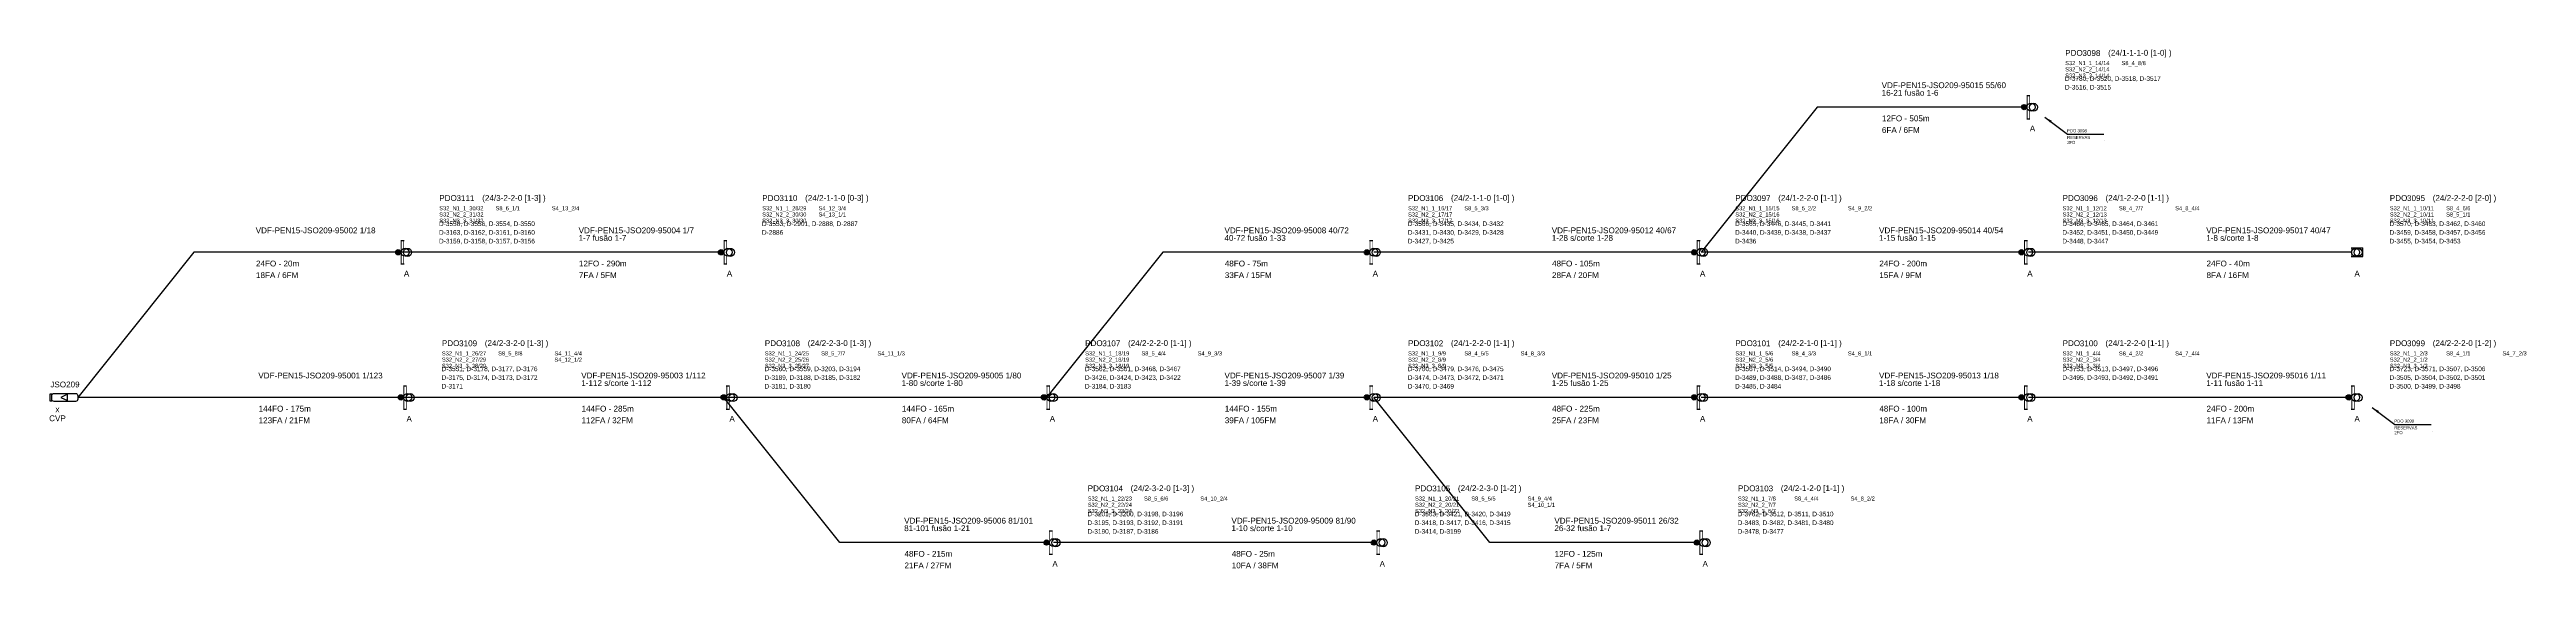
# Model space of a CAD drawing. Header units: millimetres. Extents: x 680 to 1107, y 1482 to 1572.
import ezdxf
from ezdxf.enums import TextEntityAlignment as Align

# ---------------------------------------------------------------- set-up
doc = ezdxf.new("R2010")
doc.units = ezdxf.units.MM
doc.layers.get('0').update_dxf_attribs({"lineweight": 5})
for name, color, linetype in [('Rede Secundária RESERVAS', 1, 'Continuous'), ('SINOP_AÉREO', 1, 'AEREO2'), ('SINOP_JSFO', 1, 'Continuous'), ('SINOP_PDO', 1, 'Continuous')]:
    doc.layers.add(name, color=color, linetype=linetype)
doc.styles.add('ARIAL', font='arial.ttf')
doc.styles.get("Standard").update_dxf_attribs({"font": 'arial.ttf'})
doc.styles.add('VDF', font='arial.ttf', dxfattribs={"height": 0.25})
doc.linetypes.add('AEREO2', pattern='A,1,-1,[6,LinesVod.shx,S=0,R=0,X=0,Y=0],-1,1', length=4)
doc.dimstyles.new('ISO-25', dxfattribs={"dimtxt": 2.5, "dimasz": 2.5, "dimexe": 1.25, "dimexo": 0.625, "dimtad": 1, "dimtxsty": 'Standard', "dimcen": 2.5, "dimadec": 0, "dimazin": 0, "dimtfac": 1, "dimtmove": 0, "dimatfit": 3, "dimfxl": 1, "dimarcsym": 0})

# ---------------------------------------------------------------- blocks, each defined once
blk = doc.blocks.new('*U64')
for points in [[(-4.5, 0.58), (-4.8, 0.58), (-4.8, -0.57), (-4.5, -0.57)], [(-1.8, 0.55), (-2.9, 0), (-1.8, -0.55)]]:
    blk.add_lwpolyline(points, close=True)
blk.add_lwpolyline([(-0.4, -0.7), (-4.1, -0.7, -0.414214), (-4.5, -0.3), (-4.5, 0.3, -0.414214), (-4.1, 0.7), (-0.4, 0.7, -0.414214), (0, 0.3), (0, -0.3, -0.414214)], format="xyb", close=True)
at = {"style": 'VDF'}
for tag, p in [('CABO_001', (-29.8, 2.6)), ('CABO_002', (-29.8, 1.3)), ('CABO_003', (-29.8, 0)), ('CABO_004', (-29.8, -1.3)), ('CABO_005', (-29.8, -2.6)), ('CABO_CAP_COP', (-29.75, -2.44)), ('FA_FM', (-29.75, -4.44))]:
    blk.add_attdef(tag, p, '', height=1, dxfattribs=at)
for tag, p in [('JSO#', (-2.21, 1.73)), ('CVP', (-3.51, -4.1)), ('M', (-3.51, -2.55))]:
    blk.add_attdef(tag, text='', height=1, dxfattribs=at).set_placement(p, align=Align.CENTER)
blk = doc.blocks.new('*U61')
blk.add_hatch(color=256).paths.add_polyline_path([(0, 0, 1), (-0.91, 0, 1)])
for p, q in [((0, 2), (0.56, 2)), ((0, -2), (0.56, -2))]:
    blk.add_line(p, q)
blk.add_circle((-0.45, 0), 0.453)
for centre in [(0.74, 0), (1.16, -0.02)]:
    blk.add_ellipse(centre, major_axis=(0, -0.695), ratio=0.99861)
for points in [[(0, 2), (0.15, 2), (0, -2), (0.15, -2)], [(0.46, -2), (0.56, -2), (0.46, 2), (0.56, 2)]]:
    blk.add_solid(points)
at = {"insert": (6.63, 9.84), "char_height": 1, "attachment_point": 1, "style": 'VDF'}
blk.add_mtext_dynamic_manual_height_columns('PDO', width=5.1324, gutter_width=12.5, heights=[0], dxfattribs=at)
at = {"style": 'VDF'}
for tag, p, height in [('JFO_PDO', (9.6, 8.82), 1), ('(CAP/N1-N2-N3-N4)', (14.03, 8.86), 1), ('CABO_001', (-25, 3.27), 1), ('PP_R', (6.59, 7.32), 0.8), ('SPLITTERS_001', (6.64, 7.23), 0.7), ('SPLITTERS_004', (6.64, 6.16), 0.7), ('SPLITTERS_007', (6.64, 5.09), 0.7), ('FLB', (11.42, 7.32), 0.8), ('SPLITTERS_002', (16.34, 7.23), 0.7), ('SPLITTERS_005', (16.34, 6.16), 0.7), ('SPLITTERS_008', (16.33, 5.1), 0.7), ('SPLITTERS_003', (26.04, 7.23), 0.7), ('SPLITTERS_006', (26.04, 6.15), 0.7), ('SPLITTERS_009', (26.03, 5.1), 0.7), ('CABO_002', (-25, 1.97), 1), ('CABO_003', (-25, 0.67), 1), ('CABO_004', (-25, -0.63), 1), ('CABO_005', (-25, -1.93), 1), ('CABO_CAP_COP', (-24.95, -2.44), 1), ('FA_FM', (-24.95, -4.44), 1)]:
    blk.add_attdef(tag, p, '', height=height, dxfattribs=at)
at = {"color": 5, "style": 'VDF'}
for tag, p in [('EDIFICIOS_001', (6.59, 4.52)), ('EDIFICIOS_002', (6.59, 3.02)), ('EDIFICIOS_003', (6.59, 1.52)), ('EDIFICIOS_004', (6.59, 0.02)), ('EDIFICIOS_005', (6.59, -1.46)), ('EDIFICIOS_006', (6.59, -2.92))]:
    blk.add_attdef(tag, p, '', height=0.8, dxfattribs=at)
at = {"style": 'VDF'}
blk.add_attdef('MODELO', text='', height=1, dxfattribs=at).set_placement((1, -4.18), align=Align.CENTER)
blk = doc.blocks.new('*U57')
blk.add_hatch(color=256).paths.add_polyline_path([(0, 0, 1), (-0.91, 0, 1)])
for p, q in [((0, 2), (0.56, 2)), ((0, -2), (0.56, -2))]:
    blk.add_line(p, q)
blk.add_circle((-0.45, 0), 0.453)
for centre in [(0.74, 0), (1.16, -0.02)]:
    blk.add_ellipse(centre, major_axis=(0, -0.695), ratio=0.99861)
for points in [[(0, 2), (0.15, 2), (0, -2), (0.15, -2)], [(0.46, -2), (0.56, -2), (0.46, 2), (0.56, 2)]]:
    blk.add_solid(points)
at = {"insert": (6.63, 9.84), "char_height": 1, "attachment_point": 1, "style": 'VDF'}
blk.add_mtext_dynamic_manual_height_columns('PDO', width=5.1324, gutter_width=12.5, heights=[0], dxfattribs=at)
at = {"style": 'VDF'}
for tag, p, height in [('JFO_PDO', (9.6, 8.82), 1), ('(CAP/N1-N2-N3-N4)', (14.03, 8.86), 1), ('CABO_001', (-25, 3.27), 1), ('PP_R', (6.59, 7.32), 0.8), ('SPLITTERS_001', (6.64, 7.23), 0.7), ('SPLITTERS_004', (6.64, 6.16), 0.7), ('SPLITTERS_007', (6.64, 5.09), 0.7), ('FLB', (11.42, 7.32), 0.8), ('SPLITTERS_002', (16.34, 7.23), 0.7), ('SPLITTERS_005', (16.34, 6.16), 0.7), ('SPLITTERS_008', (16.33, 5.1), 0.7), ('SPLITTERS_003', (26.04, 7.23), 0.7), ('SPLITTERS_006', (26.04, 6.15), 0.7), ('SPLITTERS_009', (26.03, 5.1), 0.7), ('CABO_002', (-25, 1.97), 1), ('CABO_003', (-25, 0.67), 1), ('CABO_004', (-25, -0.63), 1), ('CABO_005', (-25, -1.93), 1), ('CABO_CAP_COP', (-24.95, -2.44), 1), ('FA_FM', (-24.95, -4.44), 1)]:
    blk.add_attdef(tag, p, '', height=height, dxfattribs=at)
at = {"color": 5, "style": 'VDF'}
for tag, p in [('EDIFICIOS_001', (6.59, 4.52)), ('EDIFICIOS_002', (6.59, 3.02)), ('EDIFICIOS_003', (6.59, 1.52)), ('EDIFICIOS_004', (6.59, 0.02)), ('EDIFICIOS_005', (6.59, -1.46)), ('EDIFICIOS_006', (6.59, -2.92))]:
    blk.add_attdef(tag, p, '', height=0.8, dxfattribs=at)
at = {"style": 'VDF'}
blk.add_attdef('MODELO', text='', height=1, dxfattribs=at).set_placement((1, -4.18), align=Align.CENTER)
blk = doc.blocks.new('*U58')
blk.add_hatch(color=256).paths.add_polyline_path([(0, 0, 1), (-0.91, 0, 1)])
for p, q in [((0, 2), (0.56, 2)), ((0, -2), (0.56, -2))]:
    blk.add_line(p, q)
blk.add_circle((-0.45, 0), 0.453)
for centre in [(0.74, 0), (1.16, -0.02)]:
    blk.add_ellipse(centre, major_axis=(0, -0.695), ratio=0.99861)
for points in [[(0, 2), (0.15, 2), (0, -2), (0.15, -2)], [(0.46, -2), (0.56, -2), (0.46, 2), (0.56, 2)]]:
    blk.add_solid(points)
at = {"insert": (6.63, 9.84), "char_height": 1, "attachment_point": 1, "style": 'VDF'}
blk.add_mtext_dynamic_manual_height_columns('PDO', width=5.1324, gutter_width=12.5, heights=[0], dxfattribs=at)
at = {"style": 'VDF'}
for tag, p, height in [('JFO_PDO', (9.6, 8.82), 1), ('(CAP/N1-N2-N3-N4)', (14.03, 8.86), 1), ('CABO_001', (-25, 3.27), 1), ('PP_R', (6.59, 7.32), 0.8), ('SPLITTERS_001', (6.64, 7.23), 0.7), ('SPLITTERS_004', (6.64, 6.16), 0.7), ('SPLITTERS_007', (6.64, 5.09), 0.7), ('FLB', (11.42, 7.32), 0.8), ('SPLITTERS_002', (16.34, 7.23), 0.7), ('SPLITTERS_005', (16.34, 6.16), 0.7), ('SPLITTERS_008', (16.33, 5.1), 0.7), ('SPLITTERS_003', (26.04, 7.23), 0.7), ('SPLITTERS_006', (26.04, 6.15), 0.7), ('SPLITTERS_009', (26.03, 5.1), 0.7), ('CABO_002', (-25, 1.97), 1), ('CABO_003', (-25, 0.67), 1), ('CABO_004', (-25, -0.63), 1), ('CABO_005', (-25, -1.93), 1), ('CABO_CAP_COP', (-24.95, -2.44), 1), ('FA_FM', (-24.95, -4.44), 1)]:
    blk.add_attdef(tag, p, '', height=height, dxfattribs=at)
at = {"color": 5, "style": 'VDF'}
for tag, p in [('EDIFICIOS_001', (6.59, 4.52)), ('EDIFICIOS_002', (6.59, 3.02)), ('EDIFICIOS_003', (6.59, 1.52)), ('EDIFICIOS_004', (6.59, 0.02)), ('EDIFICIOS_005', (6.59, -1.46)), ('EDIFICIOS_006', (6.59, -2.92))]:
    blk.add_attdef(tag, p, '', height=0.8, dxfattribs=at)
at = {"style": 'VDF'}
blk.add_attdef('MODELO', text='', height=1, dxfattribs=at).set_placement((1, -4.18), align=Align.CENTER)
blk = doc.blocks.new('*U59')
blk.add_hatch(color=256).paths.add_polyline_path([(0, 0, 1), (-0.91, 0, 1)])
for p, q in [((0, 2), (0.56, 2)), ((0, -2), (0.56, -2))]:
    blk.add_line(p, q)
blk.add_circle((-0.45, 0), 0.453)
for centre in [(0.74, 0), (1.16, -0.02)]:
    blk.add_ellipse(centre, major_axis=(0, -0.695), ratio=0.99861)
for points in [[(0, 2), (0.15, 2), (0, -2), (0.15, -2)], [(0.46, -2), (0.56, -2), (0.46, 2), (0.56, 2)]]:
    blk.add_solid(points)
at = {"insert": (6.63, 9.84), "char_height": 1, "attachment_point": 1, "style": 'VDF'}
blk.add_mtext_dynamic_manual_height_columns('PDO', width=5.1324, gutter_width=12.5, heights=[0], dxfattribs=at)
at = {"style": 'VDF'}
for tag, p, height in [('JFO_PDO', (9.6, 8.82), 1), ('(CAP/N1-N2-N3-N4)', (14.03, 8.86), 1), ('CABO_001', (-25, 3.27), 1), ('PP_R', (6.59, 7.32), 0.8), ('SPLITTERS_001', (6.64, 7.23), 0.7), ('SPLITTERS_004', (6.64, 6.16), 0.7), ('SPLITTERS_007', (6.64, 5.09), 0.7), ('FLB', (11.42, 7.32), 0.8), ('SPLITTERS_002', (16.34, 7.23), 0.7), ('SPLITTERS_005', (16.34, 6.16), 0.7), ('SPLITTERS_008', (16.33, 5.1), 0.7), ('SPLITTERS_003', (26.04, 7.23), 0.7), ('SPLITTERS_006', (26.04, 6.15), 0.7), ('SPLITTERS_009', (26.03, 5.1), 0.7), ('CABO_002', (-25, 1.97), 1), ('CABO_003', (-25, 0.67), 1), ('CABO_004', (-25, -0.63), 1), ('CABO_005', (-25, -1.93), 1), ('CABO_CAP_COP', (-24.95, -2.44), 1), ('FA_FM', (-24.95, -4.44), 1)]:
    blk.add_attdef(tag, p, '', height=height, dxfattribs=at)
at = {"color": 5, "style": 'VDF'}
for tag, p in [('EDIFICIOS_001', (6.59, 4.52)), ('EDIFICIOS_002', (6.59, 3.02)), ('EDIFICIOS_003', (6.59, 1.52)), ('EDIFICIOS_004', (6.59, 0.02)), ('EDIFICIOS_005', (6.59, -1.46)), ('EDIFICIOS_006', (6.59, -2.92))]:
    blk.add_attdef(tag, p, '', height=0.8, dxfattribs=at)
at = {"style": 'VDF'}
blk.add_attdef('MODELO', text='', height=1, dxfattribs=at).set_placement((1, -4.18), align=Align.CENTER)
blk = doc.blocks.new('*U60')
blk.add_hatch(color=256).paths.add_polyline_path([(0, 0, 1), (-0.91, 0, 1)])
for p, q in [((0, 2), (0.56, 2)), ((0, -2), (0.56, -2))]:
    blk.add_line(p, q)
blk.add_circle((-0.45, 0), 0.453)
for centre in [(0.74, 0), (1.16, -0.02)]:
    blk.add_ellipse(centre, major_axis=(0, -0.695), ratio=0.99861)
for points in [[(0, 2), (0.15, 2), (0, -2), (0.15, -2)], [(0.46, -2), (0.56, -2), (0.46, 2), (0.56, 2)]]:
    blk.add_solid(points)
at = {"insert": (6.63, 9.84), "char_height": 1, "attachment_point": 1, "style": 'VDF'}
blk.add_mtext_dynamic_manual_height_columns('PDO', width=5.1324, gutter_width=12.5, heights=[0], dxfattribs=at)
at = {"style": 'VDF'}
for tag, p, height in [('JFO_PDO', (9.6, 8.82), 1), ('(CAP/N1-N2-N3-N4)', (14.03, 8.86), 1), ('CABO_001', (-25, 3.27), 1), ('PP_R', (6.59, 7.32), 0.8), ('SPLITTERS_001', (6.64, 7.23), 0.7), ('SPLITTERS_004', (6.64, 6.16), 0.7), ('SPLITTERS_007', (6.64, 5.09), 0.7), ('FLB', (11.42, 7.32), 0.8), ('SPLITTERS_002', (16.34, 7.23), 0.7), ('SPLITTERS_005', (16.34, 6.16), 0.7), ('SPLITTERS_008', (16.33, 5.1), 0.7), ('SPLITTERS_003', (26.04, 7.23), 0.7), ('SPLITTERS_006', (26.04, 6.15), 0.7), ('SPLITTERS_009', (26.03, 5.1), 0.7), ('CABO_002', (-25, 1.97), 1), ('CABO_003', (-25, 0.67), 1), ('CABO_004', (-25, -0.63), 1), ('CABO_005', (-25, -1.93), 1), ('CABO_CAP_COP', (-24.95, -2.44), 1), ('FA_FM', (-24.95, -4.44), 1)]:
    blk.add_attdef(tag, p, '', height=height, dxfattribs=at)
at = {"color": 5, "style": 'VDF'}
for tag, p in [('EDIFICIOS_001', (6.59, 4.52)), ('EDIFICIOS_002', (6.59, 3.02)), ('EDIFICIOS_003', (6.59, 1.52)), ('EDIFICIOS_004', (6.59, 0.02)), ('EDIFICIOS_005', (6.59, -1.46)), ('EDIFICIOS_006', (6.59, -2.92))]:
    blk.add_attdef(tag, p, '', height=0.8, dxfattribs=at)
at = {"style": 'VDF'}
blk.add_attdef('MODELO', text='', height=1, dxfattribs=at).set_placement((1, -4.18), align=Align.CENTER)
blk = doc.blocks.new('*U62')
blk.add_hatch(color=256).paths.add_polyline_path([(0, 0, 1), (-0.91, 0, 1)])
for p, q in [((0, 2), (0.56, 2)), ((0, -2), (0.56, -2))]:
    blk.add_line(p, q)
blk.add_circle((-0.45, 0), 0.453)
for centre in [(0.74, 0), (1.16, -0.02)]:
    blk.add_ellipse(centre, major_axis=(0, -0.695), ratio=0.99861)
for points in [[(0, 2), (0.15, 2), (0, -2), (0.15, -2)], [(0.46, -2), (0.56, -2), (0.46, 2), (0.56, 2)]]:
    blk.add_solid(points)
at = {"insert": (6.63, 9.84), "char_height": 1, "attachment_point": 1, "style": 'VDF'}
blk.add_mtext_dynamic_manual_height_columns('PDO', width=5.1324, gutter_width=12.5, heights=[0], dxfattribs=at)
at = {"style": 'VDF'}
for tag, p, height in [('JFO_PDO', (9.6, 8.82), 1), ('(CAP/N1-N2-N3-N4)', (14.03, 8.86), 1), ('CABO_001', (-25, 3.27), 1), ('PP_R', (6.59, 7.32), 0.8), ('SPLITTERS_001', (6.64, 7.23), 0.7), ('SPLITTERS_004', (6.64, 6.16), 0.7), ('SPLITTERS_007', (6.64, 5.09), 0.7), ('FLB', (11.42, 7.32), 0.8), ('SPLITTERS_002', (16.34, 7.23), 0.7), ('SPLITTERS_005', (16.34, 6.16), 0.7), ('SPLITTERS_008', (16.33, 5.1), 0.7), ('SPLITTERS_003', (26.04, 7.23), 0.7), ('SPLITTERS_006', (26.04, 6.15), 0.7), ('SPLITTERS_009', (26.03, 5.1), 0.7), ('CABO_002', (-25, 1.97), 1), ('CABO_003', (-25, 0.67), 1), ('CABO_004', (-25, -0.63), 1), ('CABO_005', (-25, -1.93), 1), ('CABO_CAP_COP', (-24.95, -2.44), 1), ('FA_FM', (-24.95, -4.44), 1)]:
    blk.add_attdef(tag, p, '', height=height, dxfattribs=at)
at = {"color": 5, "style": 'VDF'}
for tag, p in [('EDIFICIOS_001', (6.59, 4.52)), ('EDIFICIOS_002', (6.59, 3.02)), ('EDIFICIOS_003', (6.59, 1.52)), ('EDIFICIOS_004', (6.59, 0.02)), ('EDIFICIOS_005', (6.59, -1.46)), ('EDIFICIOS_006', (6.59, -2.92))]:
    blk.add_attdef(tag, p, '', height=0.8, dxfattribs=at)
at = {"style": 'VDF'}
blk.add_attdef('MODELO', text='', height=1, dxfattribs=at).set_placement((1, -4.18), align=Align.CENTER)
blk = doc.blocks.new('*U63')
blk.add_hatch(color=256).paths.add_polyline_path([(0, 0, 1), (-0.91, 0, 1)])
for p, q in [((0, 2), (0.56, 2)), ((0, -2), (0.56, -2))]:
    blk.add_line(p, q)
blk.add_circle((-0.45, 0), 0.453)
for centre in [(0.74, 0), (1.16, -0.02)]:
    blk.add_ellipse(centre, major_axis=(0, -0.695), ratio=0.99861)
for points in [[(0, 2), (0.15, 2), (0, -2), (0.15, -2)], [(0.46, -2), (0.56, -2), (0.46, 2), (0.56, 2)]]:
    blk.add_solid(points)
at = {"insert": (6.63, 9.84), "char_height": 1, "attachment_point": 1, "style": 'VDF'}
blk.add_mtext_dynamic_manual_height_columns('PDO', width=5.1324, gutter_width=12.5, heights=[0], dxfattribs=at)
at = {"style": 'VDF'}
for tag, p, height in [('JFO_PDO', (9.6, 8.82), 1), ('(CAP/N1-N2-N3-N4)', (14.03, 8.86), 1), ('CABO_001', (-25, 3.27), 1), ('PP_R', (6.59, 7.32), 0.8), ('SPLITTERS_001', (6.64, 7.23), 0.7), ('SPLITTERS_004', (6.64, 6.16), 0.7), ('SPLITTERS_007', (6.64, 5.09), 0.7), ('FLB', (11.42, 7.32), 0.8), ('SPLITTERS_002', (16.34, 7.23), 0.7), ('SPLITTERS_005', (16.34, 6.16), 0.7), ('SPLITTERS_008', (16.33, 5.1), 0.7), ('SPLITTERS_003', (26.04, 7.23), 0.7), ('SPLITTERS_006', (26.04, 6.15), 0.7), ('SPLITTERS_009', (26.03, 5.1), 0.7), ('CABO_002', (-25, 1.97), 1), ('CABO_003', (-25, 0.67), 1), ('CABO_004', (-25, -0.63), 1), ('CABO_005', (-25, -1.93), 1), ('CABO_CAP_COP', (-24.95, -2.44), 1), ('FA_FM', (-24.95, -4.44), 1)]:
    blk.add_attdef(tag, p, '', height=height, dxfattribs=at)
at = {"color": 5, "style": 'VDF'}
for tag, p in [('EDIFICIOS_001', (6.59, 4.52)), ('EDIFICIOS_002', (6.59, 3.02)), ('EDIFICIOS_003', (6.59, 1.52)), ('EDIFICIOS_004', (6.59, 0.02)), ('EDIFICIOS_005', (6.59, -1.46)), ('EDIFICIOS_006', (6.59, -2.92))]:
    blk.add_attdef(tag, p, '', height=0.8, dxfattribs=at)
at = {"style": 'VDF'}
blk.add_attdef('MODELO', text='', height=1, dxfattribs=at).set_placement((1, -4.18), align=Align.CENTER)
blk = doc.blocks.new('*U49')
blk.add_hatch(color=256).paths.add_polyline_path([(0, 0, 1), (-0.91, 0, 1)])
for p, q in [((0, 2), (0.56, 2)), ((0, -2), (0.56, -2))]:
    blk.add_line(p, q)
blk.add_circle((-0.45, 0), 0.453)
for centre in [(0.74, 0), (1.16, -0.02)]:
    blk.add_ellipse(centre, major_axis=(0, -0.695), ratio=0.99861)
for points in [[(0, 2), (0.15, 2), (0, -2), (0.15, -2)], [(0.46, -2), (0.56, -2), (0.46, 2), (0.56, 2)]]:
    blk.add_solid(points)
at = {"insert": (6.63, 9.84), "char_height": 1, "attachment_point": 1, "style": 'VDF'}
blk.add_mtext_dynamic_manual_height_columns('PDO', width=5.1324, gutter_width=12.5, heights=[0], dxfattribs=at)
at = {"style": 'VDF'}
for tag, p, height in [('JFO_PDO', (9.6, 8.82), 1), ('(CAP/N1-N2-N3-N4)', (14.03, 8.86), 1), ('CABO_001', (-25, 3.27), 1), ('PP_R', (6.59, 7.32), 0.8), ('SPLITTERS_001', (6.64, 7.23), 0.7), ('SPLITTERS_004', (6.64, 6.16), 0.7), ('SPLITTERS_007', (6.64, 5.09), 0.7), ('FLB', (11.42, 7.32), 0.8), ('SPLITTERS_002', (16.34, 7.23), 0.7), ('SPLITTERS_005', (16.34, 6.16), 0.7), ('SPLITTERS_008', (16.33, 5.1), 0.7), ('SPLITTERS_003', (26.04, 7.23), 0.7), ('SPLITTERS_006', (26.04, 6.15), 0.7), ('SPLITTERS_009', (26.03, 5.1), 0.7), ('CABO_002', (-25, 1.97), 1), ('CABO_003', (-25, 0.67), 1), ('CABO_004', (-25, -0.63), 1), ('CABO_005', (-25, -1.93), 1), ('CABO_CAP_COP', (-24.95, -2.44), 1), ('FA_FM', (-24.95, -4.44), 1)]:
    blk.add_attdef(tag, p, '', height=height, dxfattribs=at)
at = {"color": 5, "style": 'VDF'}
for tag, p in [('EDIFICIOS_001', (6.59, 4.52)), ('EDIFICIOS_002', (6.59, 3.02)), ('EDIFICIOS_003', (6.59, 1.52)), ('EDIFICIOS_004', (6.59, 0.02)), ('EDIFICIOS_005', (6.59, -1.46)), ('EDIFICIOS_006', (6.59, -2.92))]:
    blk.add_attdef(tag, p, '', height=0.8, dxfattribs=at)
at = {"style": 'VDF'}
blk.add_attdef('MODELO', text='', height=1, dxfattribs=at).set_placement((1, -4.18), align=Align.CENTER)
blk = doc.blocks.new('*U50')
blk.add_hatch(color=256).paths.add_polyline_path([(0, 0, 1), (-0.91, 0, 1)])
for p, q in [((0, 2), (0.56, 2)), ((0, -2), (0.56, -2))]:
    blk.add_line(p, q)
blk.add_circle((-0.45, 0), 0.453)
for centre in [(0.74, 0), (1.16, -0.02)]:
    blk.add_ellipse(centre, major_axis=(0, -0.695), ratio=0.99861)
for points in [[(0, 2), (0.15, 2), (0, -2), (0.15, -2)], [(0.46, -2), (0.56, -2), (0.46, 2), (0.56, 2)]]:
    blk.add_solid(points)
at = {"insert": (6.63, 9.84), "char_height": 1, "attachment_point": 1, "style": 'VDF'}
blk.add_mtext_dynamic_manual_height_columns('PDO', width=5.1324, gutter_width=12.5, heights=[0], dxfattribs=at)
at = {"style": 'VDF'}
for tag, p, height in [('JFO_PDO', (9.6, 8.82), 1), ('(CAP/N1-N2-N3-N4)', (14.03, 8.86), 1), ('CABO_001', (-25, 3.27), 1), ('PP_R', (6.59, 7.32), 0.8), ('SPLITTERS_001', (6.64, 7.23), 0.7), ('SPLITTERS_004', (6.64, 6.16), 0.7), ('SPLITTERS_007', (6.64, 5.09), 0.7), ('FLB', (11.42, 7.32), 0.8), ('SPLITTERS_002', (16.34, 7.23), 0.7), ('SPLITTERS_005', (16.34, 6.16), 0.7), ('SPLITTERS_008', (16.33, 5.1), 0.7), ('SPLITTERS_003', (26.04, 7.23), 0.7), ('SPLITTERS_006', (26.04, 6.15), 0.7), ('SPLITTERS_009', (26.03, 5.1), 0.7), ('CABO_002', (-25, 1.97), 1), ('CABO_003', (-25, 0.67), 1), ('CABO_004', (-25, -0.63), 1), ('CABO_005', (-25, -1.93), 1), ('CABO_CAP_COP', (-24.95, -2.44), 1), ('FA_FM', (-24.95, -4.44), 1)]:
    blk.add_attdef(tag, p, '', height=height, dxfattribs=at)
at = {"color": 5, "style": 'VDF'}
for tag, p in [('EDIFICIOS_001', (6.59, 4.52)), ('EDIFICIOS_002', (6.59, 3.02)), ('EDIFICIOS_003', (6.59, 1.52)), ('EDIFICIOS_004', (6.59, 0.02)), ('EDIFICIOS_005', (6.59, -1.46)), ('EDIFICIOS_006', (6.59, -2.92))]:
    blk.add_attdef(tag, p, '', height=0.8, dxfattribs=at)
at = {"style": 'VDF'}
blk.add_attdef('MODELO', text='', height=1, dxfattribs=at).set_placement((1, -4.18), align=Align.CENTER)
blk = doc.blocks.new('*U51')
blk.add_hatch(color=256).paths.add_polyline_path([(0, 0, 1), (-0.91, 0, 1)])
for p, q in [((0, 2), (0.56, 2)), ((0, -2), (0.56, -2))]:
    blk.add_line(p, q)
blk.add_circle((-0.45, 0), 0.453)
for centre in [(0.74, 0), (1.16, -0.02)]:
    blk.add_ellipse(centre, major_axis=(0, -0.695), ratio=0.99861)
for points in [[(0, 2), (0.15, 2), (0, -2), (0.15, -2)], [(0.46, -2), (0.56, -2), (0.46, 2), (0.56, 2)]]:
    blk.add_solid(points)
at = {"insert": (6.63, 9.84), "char_height": 1, "attachment_point": 1, "style": 'VDF'}
blk.add_mtext_dynamic_manual_height_columns('PDO', width=5.1324, gutter_width=12.5, heights=[0], dxfattribs=at)
at = {"style": 'VDF'}
for tag, p, height in [('JFO_PDO', (9.6, 8.82), 1), ('(CAP/N1-N2-N3-N4)', (14.03, 8.86), 1), ('CABO_001', (-25, 3.27), 1), ('PP_R', (6.59, 7.32), 0.8), ('SPLITTERS_001', (6.64, 7.23), 0.7), ('SPLITTERS_004', (6.64, 6.16), 0.7), ('SPLITTERS_007', (6.64, 5.09), 0.7), ('FLB', (11.42, 7.32), 0.8), ('SPLITTERS_002', (16.34, 7.23), 0.7), ('SPLITTERS_005', (16.34, 6.16), 0.7), ('SPLITTERS_008', (16.33, 5.1), 0.7), ('SPLITTERS_003', (26.04, 7.23), 0.7), ('SPLITTERS_006', (26.04, 6.15), 0.7), ('SPLITTERS_009', (26.03, 5.1), 0.7), ('CABO_002', (-25, 1.97), 1), ('CABO_003', (-25, 0.67), 1), ('CABO_004', (-25, -0.63), 1), ('CABO_005', (-25, -1.93), 1), ('CABO_CAP_COP', (-24.95, -2.44), 1), ('FA_FM', (-24.95, -4.44), 1)]:
    blk.add_attdef(tag, p, '', height=height, dxfattribs=at)
at = {"color": 5, "style": 'VDF'}
for tag, p in [('EDIFICIOS_001', (6.59, 4.52)), ('EDIFICIOS_002', (6.59, 3.02)), ('EDIFICIOS_003', (6.59, 1.52)), ('EDIFICIOS_004', (6.59, 0.02)), ('EDIFICIOS_005', (6.59, -1.46)), ('EDIFICIOS_006', (6.59, -2.92))]:
    blk.add_attdef(tag, p, '', height=0.8, dxfattribs=at)
at = {"style": 'VDF'}
blk.add_attdef('MODELO', text='', height=1, dxfattribs=at).set_placement((1, -4.18), align=Align.CENTER)
blk = doc.blocks.new('*U55')
blk.add_hatch(color=256).paths.add_polyline_path([(0, 0, 1), (-0.91, 0, 1)])
for p, q in [((0, 2), (0.56, 2)), ((0, -2), (0.56, -2))]:
    blk.add_line(p, q)
blk.add_circle((-0.45, 0), 0.453)
for centre in [(0.74, 0), (1.16, -0.02)]:
    blk.add_ellipse(centre, major_axis=(0, -0.695), ratio=0.99861)
for points in [[(0, 2), (0.15, 2), (0, -2), (0.15, -2)], [(0.46, -2), (0.56, -2), (0.46, 2), (0.56, 2)]]:
    blk.add_solid(points)
at = {"insert": (6.63, 9.84), "char_height": 1, "attachment_point": 1, "style": 'VDF'}
blk.add_mtext_dynamic_manual_height_columns('PDO', width=5.1324, gutter_width=12.5, heights=[0], dxfattribs=at)
at = {"style": 'VDF'}
for tag, p, height in [('JFO_PDO', (9.6, 8.82), 1), ('(CAP/N1-N2-N3-N4)', (14.03, 8.86), 1), ('CABO_001', (-25, 3.27), 1), ('PP_R', (6.59, 7.32), 0.8), ('SPLITTERS_001', (6.64, 7.23), 0.7), ('SPLITTERS_004', (6.64, 6.16), 0.7), ('SPLITTERS_007', (6.64, 5.09), 0.7), ('FLB', (11.42, 7.32), 0.8), ('SPLITTERS_002', (16.34, 7.23), 0.7), ('SPLITTERS_005', (16.34, 6.16), 0.7), ('SPLITTERS_008', (16.33, 5.1), 0.7), ('SPLITTERS_003', (26.04, 7.23), 0.7), ('SPLITTERS_006', (26.04, 6.15), 0.7), ('SPLITTERS_009', (26.03, 5.1), 0.7), ('CABO_002', (-25, 1.97), 1), ('CABO_003', (-25, 0.67), 1), ('CABO_004', (-25, -0.63), 1), ('CABO_005', (-25, -1.93), 1), ('CABO_CAP_COP', (-24.95, -2.44), 1), ('FA_FM', (-24.95, -4.44), 1)]:
    blk.add_attdef(tag, p, '', height=height, dxfattribs=at)
at = {"color": 5, "style": 'VDF'}
for tag, p in [('EDIFICIOS_001', (6.59, 4.52)), ('EDIFICIOS_002', (6.59, 3.02)), ('EDIFICIOS_003', (6.59, 1.52)), ('EDIFICIOS_004', (6.59, 0.02)), ('EDIFICIOS_005', (6.59, -1.46)), ('EDIFICIOS_006', (6.59, -2.92))]:
    blk.add_attdef(tag, p, '', height=0.8, dxfattribs=at)
at = {"style": 'VDF'}
blk.add_attdef('MODELO', text='', height=1, dxfattribs=at).set_placement((1, -4.18), align=Align.CENTER)
blk = doc.blocks.new('*U56')
blk.add_hatch(color=256).paths.add_polyline_path([(0, 0, 1), (-0.91, 0, 1)])
for p, q in [((0, 2), (0.56, 2)), ((0, -2), (0.56, -2))]:
    blk.add_line(p, q)
blk.add_circle((-0.45, 0), 0.453)
for centre in [(0.74, 0), (1.16, -0.02)]:
    blk.add_ellipse(centre, major_axis=(0, -0.695), ratio=0.99861)
for points in [[(0, 2), (0.15, 2), (0, -2), (0.15, -2)], [(0.46, -2), (0.56, -2), (0.46, 2), (0.56, 2)]]:
    blk.add_solid(points)
at = {"insert": (6.63, 9.84), "char_height": 1, "attachment_point": 1, "style": 'VDF'}
blk.add_mtext_dynamic_manual_height_columns('PDO', width=5.1324, gutter_width=12.5, heights=[0], dxfattribs=at)
at = {"style": 'VDF'}
for tag, p, height in [('JFO_PDO', (9.6, 8.82), 1), ('(CAP/N1-N2-N3-N4)', (14.03, 8.86), 1), ('CABO_001', (-25, 3.27), 1), ('PP_R', (6.59, 7.32), 0.8), ('SPLITTERS_001', (6.64, 7.23), 0.7), ('SPLITTERS_004', (6.64, 6.16), 0.7), ('SPLITTERS_007', (6.64, 5.09), 0.7), ('FLB', (11.42, 7.32), 0.8), ('SPLITTERS_002', (16.34, 7.23), 0.7), ('SPLITTERS_005', (16.34, 6.16), 0.7), ('SPLITTERS_008', (16.33, 5.1), 0.7), ('SPLITTERS_003', (26.04, 7.23), 0.7), ('SPLITTERS_006', (26.04, 6.15), 0.7), ('SPLITTERS_009', (26.03, 5.1), 0.7), ('CABO_002', (-25, 1.97), 1), ('CABO_003', (-25, 0.67), 1), ('CABO_004', (-25, -0.63), 1), ('CABO_005', (-25, -1.93), 1), ('CABO_CAP_COP', (-24.95, -2.44), 1), ('FA_FM', (-24.95, -4.44), 1)]:
    blk.add_attdef(tag, p, '', height=height, dxfattribs=at)
at = {"color": 5, "style": 'VDF'}
for tag, p in [('EDIFICIOS_001', (6.59, 4.52)), ('EDIFICIOS_002', (6.59, 3.02)), ('EDIFICIOS_003', (6.59, 1.52)), ('EDIFICIOS_004', (6.59, 0.02)), ('EDIFICIOS_005', (6.59, -1.46)), ('EDIFICIOS_006', (6.59, -2.92))]:
    blk.add_attdef(tag, p, '', height=0.8, dxfattribs=at)
at = {"style": 'VDF'}
blk.add_attdef('MODELO', text='', height=1, dxfattribs=at).set_placement((1, -4.18), align=Align.CENTER)
blk = doc.blocks.new('*U46')
blk.add_hatch(color=256).paths.add_polyline_path([(0, 0, 1), (-0.91, 0, 1)])
for p, q in [((0, 2), (0.56, 2)), ((0, -2), (0.56, -2))]:
    blk.add_line(p, q)
blk.add_circle((-0.45, 0), 0.453)
for centre in [(0.74, 0), (1.16, -0.02)]:
    blk.add_ellipse(centre, major_axis=(0, -0.695), ratio=0.99861)
for points in [[(0, 2), (0.15, 2), (0, -2), (0.15, -2)], [(0.46, -2), (0.56, -2), (0.46, 2), (0.56, 2)]]:
    blk.add_solid(points)
at = {"insert": (6.63, 9.84), "char_height": 1, "attachment_point": 1, "style": 'VDF'}
blk.add_mtext_dynamic_manual_height_columns('PDO', width=5.1324, gutter_width=12.5, heights=[0], dxfattribs=at)
at = {"style": 'VDF'}
for tag, p, height in [('JFO_PDO', (9.6, 8.82), 1), ('(CAP/N1-N2-N3-N4)', (14.03, 8.86), 1), ('CABO_001', (-25, 3.27), 1), ('PP_R', (6.59, 7.32), 0.8), ('SPLITTERS_001', (6.64, 7.23), 0.7), ('SPLITTERS_004', (6.64, 6.16), 0.7), ('SPLITTERS_007', (6.64, 5.09), 0.7), ('FLB', (11.42, 7.32), 0.8), ('SPLITTERS_002', (16.34, 7.23), 0.7), ('SPLITTERS_005', (16.34, 6.16), 0.7), ('SPLITTERS_008', (16.33, 5.1), 0.7), ('SPLITTERS_003', (26.04, 7.23), 0.7), ('SPLITTERS_006', (26.04, 6.15), 0.7), ('SPLITTERS_009', (26.03, 5.1), 0.7), ('CABO_002', (-25, 1.97), 1), ('CABO_003', (-25, 0.67), 1), ('CABO_004', (-25, -0.63), 1), ('CABO_005', (-25, -1.93), 1), ('CABO_CAP_COP', (-24.95, -2.44), 1), ('FA_FM', (-24.95, -4.44), 1)]:
    blk.add_attdef(tag, p, '', height=height, dxfattribs=at)
at = {"color": 5, "style": 'VDF'}
for tag, p in [('EDIFICIOS_001', (6.59, 4.52)), ('EDIFICIOS_002', (6.59, 3.02)), ('EDIFICIOS_003', (6.59, 1.52)), ('EDIFICIOS_004', (6.59, 0.02)), ('EDIFICIOS_005', (6.59, -1.46)), ('EDIFICIOS_006', (6.59, -2.92))]:
    blk.add_attdef(tag, p, '', height=0.8, dxfattribs=at)
at = {"style": 'VDF'}
blk.add_attdef('MODELO', text='', height=1, dxfattribs=at).set_placement((1, -4.18), align=Align.CENTER)
blk = doc.blocks.new('*U47')
blk.add_hatch(color=256).paths.add_polyline_path([(0, 0, 1), (-0.91, 0, 1)])
for p, q in [((0, 2), (0.56, 2)), ((0, -2), (0.56, -2))]:
    blk.add_line(p, q)
blk.add_circle((-0.45, 0), 0.453)
for centre in [(0.74, 0), (1.16, -0.02)]:
    blk.add_ellipse(centre, major_axis=(0, -0.695), ratio=0.99861)
for points in [[(0, 2), (0.15, 2), (0, -2), (0.15, -2)], [(0.46, -2), (0.56, -2), (0.46, 2), (0.56, 2)]]:
    blk.add_solid(points)
at = {"insert": (6.63, 9.84), "char_height": 1, "attachment_point": 1, "style": 'VDF'}
blk.add_mtext_dynamic_manual_height_columns('PDO', width=5.1324, gutter_width=12.5, heights=[0], dxfattribs=at)
at = {"style": 'VDF'}
for tag, p, height in [('JFO_PDO', (9.6, 8.82), 1), ('(CAP/N1-N2-N3-N4)', (14.03, 8.86), 1), ('CABO_001', (-25, 3.27), 1), ('PP_R', (6.59, 7.32), 0.8), ('SPLITTERS_001', (6.64, 7.23), 0.7), ('SPLITTERS_004', (6.64, 6.16), 0.7), ('SPLITTERS_007', (6.64, 5.09), 0.7), ('FLB', (11.42, 7.32), 0.8), ('SPLITTERS_002', (16.34, 7.23), 0.7), ('SPLITTERS_005', (16.34, 6.16), 0.7), ('SPLITTERS_008', (16.33, 5.1), 0.7), ('SPLITTERS_003', (26.04, 7.23), 0.7), ('SPLITTERS_006', (26.04, 6.15), 0.7), ('SPLITTERS_009', (26.03, 5.1), 0.7), ('CABO_002', (-25, 1.97), 1), ('CABO_003', (-25, 0.67), 1), ('CABO_004', (-25, -0.63), 1), ('CABO_005', (-25, -1.93), 1), ('CABO_CAP_COP', (-24.95, -2.44), 1), ('FA_FM', (-24.95, -4.44), 1)]:
    blk.add_attdef(tag, p, '', height=height, dxfattribs=at)
at = {"color": 5, "style": 'VDF'}
for tag, p in [('EDIFICIOS_001', (6.59, 4.52)), ('EDIFICIOS_002', (6.59, 3.02)), ('EDIFICIOS_003', (6.59, 1.52)), ('EDIFICIOS_004', (6.59, 0.02)), ('EDIFICIOS_005', (6.59, -1.46)), ('EDIFICIOS_006', (6.59, -2.92))]:
    blk.add_attdef(tag, p, '', height=0.8, dxfattribs=at)
at = {"style": 'VDF'}
blk.add_attdef('MODELO', text='', height=1, dxfattribs=at).set_placement((1, -4.18), align=Align.CENTER)
blk = doc.blocks.new('*U48')
blk.add_hatch(color=256).paths.add_polyline_path([(0, 0, 1), (-0.91, 0, 1)])
for p, q in [((0, 2), (0.56, 2)), ((0, -2), (0.56, -2))]:
    blk.add_line(p, q)
blk.add_circle((-0.45, 0), 0.453)
for centre in [(0.74, 0), (1.16, -0.02)]:
    blk.add_ellipse(centre, major_axis=(0, -0.695), ratio=0.99861)
for points in [[(0, 2), (0.15, 2), (0, -2), (0.15, -2)], [(0.46, -2), (0.56, -2), (0.46, 2), (0.56, 2)]]:
    blk.add_solid(points)
at = {"insert": (6.63, 9.84), "char_height": 1, "attachment_point": 1, "style": 'VDF'}
blk.add_mtext_dynamic_manual_height_columns('PDO', width=5.1324, gutter_width=12.5, heights=[0], dxfattribs=at)
at = {"style": 'VDF'}
for tag, p, height in [('JFO_PDO', (9.6, 8.82), 1), ('(CAP/N1-N2-N3-N4)', (14.03, 8.86), 1), ('CABO_001', (-25, 3.27), 1), ('PP_R', (6.59, 7.32), 0.8), ('SPLITTERS_001', (6.64, 7.23), 0.7), ('SPLITTERS_004', (6.64, 6.16), 0.7), ('SPLITTERS_007', (6.64, 5.09), 0.7), ('FLB', (11.42, 7.32), 0.8), ('SPLITTERS_002', (16.34, 7.23), 0.7), ('SPLITTERS_005', (16.34, 6.16), 0.7), ('SPLITTERS_008', (16.33, 5.1), 0.7), ('SPLITTERS_003', (26.04, 7.23), 0.7), ('SPLITTERS_006', (26.04, 6.15), 0.7), ('SPLITTERS_009', (26.03, 5.1), 0.7), ('CABO_002', (-25, 1.97), 1), ('CABO_003', (-25, 0.67), 1), ('CABO_004', (-25, -0.63), 1), ('CABO_005', (-25, -1.93), 1), ('CABO_CAP_COP', (-24.95, -2.44), 1), ('FA_FM', (-24.95, -4.44), 1)]:
    blk.add_attdef(tag, p, '', height=height, dxfattribs=at)
at = {"color": 5, "style": 'VDF'}
for tag, p in [('EDIFICIOS_001', (6.59, 4.52)), ('EDIFICIOS_002', (6.59, 3.02)), ('EDIFICIOS_003', (6.59, 1.52)), ('EDIFICIOS_004', (6.59, 0.02)), ('EDIFICIOS_005', (6.59, -1.46)), ('EDIFICIOS_006', (6.59, -2.92))]:
    blk.add_attdef(tag, p, '', height=0.8, dxfattribs=at)
at = {"style": 'VDF'}
blk.add_attdef('MODELO', text='', height=1, dxfattribs=at).set_placement((1, -4.18), align=Align.CENTER)
blk = doc.blocks.new('*U53')
blk.add_hatch(color=256).paths.add_polyline_path([(0, 0, 1), (-0.91, 0, 1)])
for p, q in [((0, 2), (0.56, 2)), ((0, -2), (0.56, -2))]:
    blk.add_line(p, q)
blk.add_circle((-0.45, 0), 0.453)
for centre in [(0.74, 0), (1.16, -0.02)]:
    blk.add_ellipse(centre, major_axis=(0, -0.695), ratio=0.99861)
for points in [[(0, 2), (0.15, 2), (0, -2), (0.15, -2)], [(0.46, -2), (0.56, -2), (0.46, 2), (0.56, 2)]]:
    blk.add_solid(points)
at = {"insert": (6.63, 9.84), "char_height": 1, "attachment_point": 1, "style": 'VDF'}
blk.add_mtext_dynamic_manual_height_columns('PDO', width=5.1324, gutter_width=12.5, heights=[0], dxfattribs=at)
at = {"style": 'VDF'}
for tag, p, height in [('JFO_PDO', (9.6, 8.82), 1), ('(CAP/N1-N2-N3-N4)', (14.03, 8.86), 1), ('CABO_001', (-25, 3.27), 1), ('PP_R', (6.59, 7.32), 0.8), ('SPLITTERS_001', (6.64, 7.23), 0.7), ('SPLITTERS_004', (6.64, 6.16), 0.7), ('SPLITTERS_007', (6.64, 5.09), 0.7), ('FLB', (11.42, 7.32), 0.8), ('SPLITTERS_002', (16.34, 7.23), 0.7), ('SPLITTERS_005', (16.34, 6.16), 0.7), ('SPLITTERS_008', (16.33, 5.1), 0.7), ('SPLITTERS_003', (26.04, 7.23), 0.7), ('SPLITTERS_006', (26.04, 6.15), 0.7), ('SPLITTERS_009', (26.03, 5.1), 0.7), ('CABO_002', (-25, 1.97), 1), ('CABO_003', (-25, 0.67), 1), ('CABO_004', (-25, -0.63), 1), ('CABO_005', (-25, -1.93), 1), ('CABO_CAP_COP', (-24.95, -2.44), 1), ('FA_FM', (-24.95, -4.44), 1)]:
    blk.add_attdef(tag, p, '', height=height, dxfattribs=at)
at = {"color": 5, "style": 'VDF'}
for tag, p in [('EDIFICIOS_001', (6.59, 4.52)), ('EDIFICIOS_002', (6.59, 3.02)), ('EDIFICIOS_003', (6.59, 1.52)), ('EDIFICIOS_004', (6.59, 0.02)), ('EDIFICIOS_005', (6.59, -1.46)), ('EDIFICIOS_006', (6.59, -2.92))]:
    blk.add_attdef(tag, p, '', height=0.8, dxfattribs=at)
at = {"style": 'VDF'}
blk.add_attdef('MODELO', text='', height=1, dxfattribs=at).set_placement((1, -4.18), align=Align.CENTER)
blk = doc.blocks.new('*U54')
for p, q in [((0, 0.74), (2, 0.74)), ((2, -0.75), (2, 0.74)), ((0, -0.75), (2, -0.75))]:
    blk.add_line(p, q)
for centre in [(0.74, 0), (1.16, -0.02)]:
    blk.add_ellipse(centre, major_axis=(0, -0.695), ratio=0.99861)
for points in [[(0, 0.74), (0.15, 0.74), (0, -0.75), (0.15, -0.75)], [(0.46, -0.75), (0.56, -0.75), (0.46, 0.74), (0.56, 0.74)]]:
    blk.add_solid(points)
at = {"insert": (6.63, 9.84), "char_height": 1, "attachment_point": 1, "style": 'VDF'}
blk.add_mtext_dynamic_manual_height_columns('PDO', width=5.1324, gutter_width=12.5, heights=[0], dxfattribs=at)
at = {"style": 'VDF'}
for tag, p, height in [('JFO_PDO', (9.6, 8.82), 1), ('(CAP/N1-N2-N3-N4)', (14.03, 8.86), 1), ('CABO_001', (-25, 3.27), 1), ('PP_R', (6.59, 7.32), 0.8), ('SPLITTERS_001', (6.64, 7.23), 0.7), ('SPLITTERS_004', (6.64, 6.16), 0.7), ('SPLITTERS_007', (6.64, 5.09), 0.7), ('FLB', (11.42, 7.32), 0.8), ('SPLITTERS_002', (16.34, 7.23), 0.7), ('SPLITTERS_005', (16.34, 6.16), 0.7), ('SPLITTERS_008', (16.33, 5.1), 0.7), ('SPLITTERS_003', (26.04, 7.23), 0.7), ('SPLITTERS_006', (26.04, 6.15), 0.7), ('SPLITTERS_009', (26.03, 5.1), 0.7), ('CABO_002', (-25, 1.97), 1), ('CABO_003', (-25, 0.67), 1), ('CABO_004', (-25, -0.63), 1), ('CABO_005', (-25, -1.93), 1), ('CABO_CAP_COP', (-24.95, -2.44), 1), ('FA_FM', (-24.95, -4.44), 1)]:
    blk.add_attdef(tag, p, '', height=height, dxfattribs=at)
at = {"color": 5, "style": 'VDF'}
for tag, p in [('EDIFICIOS_001', (6.59, 4.52)), ('EDIFICIOS_002', (6.59, 3.02)), ('EDIFICIOS_003', (6.59, 1.52)), ('EDIFICIOS_004', (6.59, 0.02)), ('EDIFICIOS_005', (6.59, -1.46)), ('EDIFICIOS_006', (6.59, -2.92))]:
    blk.add_attdef(tag, p, '', height=0.8, dxfattribs=at)
at = {"style": 'VDF'}
blk.add_attdef('MODELO', text='', height=1, dxfattribs=at).set_placement((1, -4.18), align=Align.CENTER)
blk = doc.blocks.new('*U52')
at = {"layer": 'Rede Secundária RESERVAS'}
blk.add_line((15.93, -6.24), (15.93, -6.24), dxfattribs=at)
blk.add_lwpolyline([(5.99, -4.49), (15.64, -4.49)], dxfattribs=at)
at = {"layer": 'Rede Secundária RESERVAS', "style": 'ARIAL'}
blk.add_text('RESERVAS', height=0.8, dxfattribs=at).set_placement((5.91, -4.98), align=Align.TOP_LEFT)
for tag, p in [('FIBRA', (5.91, -4)), ('RS1', (5.91, -7.07)), ('E1', (16.37, -7.07)), ('RS2', (5.91, -8.36)), ('RS3', (5.91, -9.65)), ('RS4', (5.91, -10.94)), ('RS5', (5.91, -12.24)), ('RS6', (5.91, -13.53)), ('E2', (16.37, -8.36)), ('E3', (16.37, -9.65)), ('E4', (16.37, -10.94)), ('E5', (16.37, -12.24)), ('E6', (16.37, -13.53))]:
    blk.add_attdef(tag, p, '', height=0.8, dxfattribs=at)
at = {"layer": 'Rede Secundária RESERVAS'}
blk.add_leader([(0, 0), (5.99, -4.49)], dimstyle='ISO-25', override={"dimasz": 2, "dimzin": 0}, dxfattribs=at)
blk = doc.blocks.new('*U45')
at = {"layer": 'Rede Secundária RESERVAS'}
blk.add_line((15.93, -6.24), (15.93, -6.24), dxfattribs=at)
blk.add_lwpolyline([(5.99, -4.49), (15.64, -4.49)], dxfattribs=at)
at = {"layer": 'Rede Secundária RESERVAS', "style": 'ARIAL'}
blk.add_text('RESERVAS', height=0.8, dxfattribs=at).set_placement((5.91, -4.98), align=Align.TOP_LEFT)
for tag, p in [('FIBRA', (5.91, -4)), ('RS1', (5.91, -7.07)), ('E1', (16.37, -7.07)), ('RS2', (5.91, -8.36)), ('RS3', (5.91, -9.65)), ('RS4', (5.91, -10.94)), ('RS5', (5.91, -12.24)), ('RS6', (5.91, -13.53)), ('E2', (16.37, -8.36)), ('E3', (16.37, -9.65)), ('E4', (16.37, -10.94)), ('E5', (16.37, -12.24)), ('E6', (16.37, -13.53))]:
    blk.add_attdef(tag, p, '', height=0.8, dxfattribs=at)
at = {"layer": 'Rede Secundária RESERVAS'}
blk.add_leader([(0, 0), (5.99, -4.49)], dimstyle='ISO-25', override={"dimasz": 2, "dimzin": 0}, dxfattribs=at)

msp = doc.modelspace()

# ---------------------------------------------------------------- linework, layer by layer
at = {"layer": 'SINOP_AÉREO', "linetype": 'AEREO2'}
for points in [[(1020.33, 1561.69), (984.67, 1561.69), (964.67, 1536.69)], [(740.58, 1536.69), (704.92, 1536.69), (684.92, 1511.69)], [(796.23, 1536.69), (740.58, 1536.69)], [(907.53, 1536.69), (871.88, 1536.69), (851.88, 1511.69)], [(963.93, 1536.69), (908.28, 1536.69)], [(1020.33, 1536.69), (964.67, 1536.69)], [(1076.72, 1536.69), (1021.07, 1536.69)], [(740.58, 1511.69), (684.92, 1511.69)], [(796.23, 1511.69), (740.58, 1511.69)], [(851.88, 1486.69), (816.23, 1486.69), (796.23, 1511.69)], [(851.88, 1511.69), (796.23, 1511.69)], [(907.53, 1511.69), (851.88, 1511.69)], [(963.93, 1511.69), (908.28, 1511.69)], [(963.93, 1486.69), (928.28, 1486.69), (908.28, 1511.69)], [(1020.33, 1511.69), (964.67, 1511.69)], [(1076.72, 1511.69), (1021.07, 1511.69)], [(908.73, 1486.69), (853.08, 1486.69)]]:
    msp.add_lwpolyline(points, dxfattribs=at)

# ---------------------------------------------------------------- block references
at = {"layer": 'Rede Secundária RESERVAS', "ltscale": 3, "xscale": 0.650962422855753, "yscale": 0.650962422855753, "zscale": 0.650962422855753}
for name, p, values in [('*U45', (1023.9, 1559.96), {'FIBRA': 'PDO 3098', 'RS1': '2FO'}), ('*U52', (1080.3, 1509.96), {'FIBRA': 'PDO 3099', 'RS1': '2FO'})]:
    msp.add_blockref(name, p, dxfattribs=at).add_auto_attribs(values)
at = {"layer": 'SINOP_JSFO', "color": 4}
ref = msp.add_blockref('*U64', (684.92, 1511.69), dxfattribs=at)
ref.add_attrib('M', 'x', dxfattribs={"layer": '0', "height": 1, "style": 'VDF'}).set_placement((681.42, 1509.14), align=Align.CENTER)
ref.add_attrib('JSO#JFO', 'JSO209', dxfattribs={"layer": '0', "height": 1, "style": 'VDF'}).set_placement((682.71, 1513.42), align=Align.CENTER)
ref.add_attrib('CVP', 'CVP', dxfattribs={"layer": '0', "height": 1, "style": 'VDF'}).set_placement((681.42, 1507.59), align=Align.CENTER)
at = {"layer": 'SINOP_PDO'}
for name, p, values in [('*U48', (1020.78, 1561.69), {'JFO_PDO': '3098', 'MODELO': 'A', 'CABO_001': 'VDF-PEN15-JSO209-95015 55/60', 'CABO_002': '16-21 fusão 1-6', 'FA_FM': '6FA / 6FM', 'CABO_CAP_COP': '12FO - 505m', '(CAP/N1-N2-N3-N4)': '(24/1-1-1-0 [1-0] )', 'SPLITTERS_001': 'S32_N1_1_14/14', 'SPLITTERS_002': 'S8_4_8/8', 'SPLITTERS_004': 'S32_N2_2_14/14', 'SPLITTERS_007': 'S32_N3_3_14/14', 'EDIFICIOS_001': 'D-3780, D-3520, D-3518, D-3517', 'EDIFICIOS_002': 'D-3516, D-3515'}), ('*U57', (740.58, 1536.69), {'JFO_PDO': '3111', 'MODELO': 'A', 'CABO_001': 'VDF-PEN15-JSO209-95002 1/18', 'FA_FM': '18FA / 6FM', 'CABO_CAP_COP': '24FO - 20m', '(CAP/N1-N2-N3-N4)': '(24/3-2-2-0 [1-3] )', 'SPLITTERS_001': 'S32_N1_1_30/32', 'SPLITTERS_002': 'S8_6_1/1', 'SPLITTERS_003': 'S4_13_2/4', 'SPLITTERS_004': 'S32_N2_2_31/32', 'SPLITTERS_007': 'S32_N3_3_31/32', 'EDIFICIOS_001': 'D-3558, D-3556, D-3554, D-3550', 'EDIFICIOS_002': 'D-3163, D-3162, D-3161, D-3160', 'EDIFICIOS_003': 'D-3159, D-3158, D-3157, D-3156'}), ('*U61', (796.23, 1536.69), {'JFO_PDO': '3110', 'MODELO': 'A', 'CABO_001': 'VDF-PEN15-JSO209-95004 1/7', 'CABO_002': '1-7 fusão 1-7', 'FA_FM': '7FA / 5FM', 'CABO_CAP_COP': '12FO - 290m', '(CAP/N1-N2-N3-N4)': '(24/2-1-1-0 [0-3] )', 'SPLITTERS_001': 'S32_N1_1_28/29', 'SPLITTERS_002': 'S4_12_3/4', 'SPLITTERS_004': 'S32_N2_2_30/30', 'SPLITTERS_005': 'S4_13_1/1', 'SPLITTERS_007': 'S32_N3_3_30/30', 'EDIFICIOS_001': 'D-3553, D-2901, D-2888, D-2887', 'EDIFICIOS_002': 'D-2886'}), ('*U46', (907.53, 1536.69), {'JFO_PDO': '3106', 'MODELO': 'A', 'CABO_001': 'VDF-PEN15-JSO209-95008 40/72', 'CABO_002': '40-72 fusão 1-33', 'FA_FM': '33FA / 15FM', 'CABO_CAP_COP': '48FO - 75m', '(CAP/N1-N2-N3-N4)': '(24/2-1-1-0 [1-0] )', 'SPLITTERS_001': 'S32_N1_1_16/17', 'SPLITTERS_002': 'S8_5_3/3', 'SPLITTERS_004': 'S32_N2_2_17/17', 'SPLITTERS_007': 'S32_N3_3_17/17', 'EDIFICIOS_001': 'D-3566, D-3435, D-3434, D-3432', 'EDIFICIOS_002': 'D-3431, D-3430, D-3429, D-3428', 'EDIFICIOS_003': 'D-3427, D-3425'}), ('*U47', (963.93, 1536.69), {'JFO_PDO': '3097', 'MODELO': 'A', 'CABO_001': 'VDF-PEN15-JSO209-95012 40/67', 'CABO_002': '1-28 s/corte 1-28', 'FA_FM': '28FA / 20FM', 'CABO_CAP_COP': '48FO - 105m', '(CAP/N1-N2-N3-N4)': '(24/1-2-2-0 [1-1] )', 'SPLITTERS_001': 'S32_N1_1_15/15', 'SPLITTERS_002': 'S8_5_2/2', 'SPLITTERS_003': 'S4_9_2/2', 'SPLITTERS_004': 'S32_N2_2_15/16', 'SPLITTERS_007': 'S32_N3_3_15/16', 'EDIFICIOS_001': 'D-3565, D-3446, D-3445, D-3441', 'EDIFICIOS_002': 'D-3440, D-3439, D-3438, D-3437', 'EDIFICIOS_003': 'D-3436'}), ('*U53', (1020.33, 1536.69), {'JFO_PDO': '3096', 'MODELO': 'A', 'CABO_001': 'VDF-PEN15-JSO209-95014 40/54', 'CABO_002': '1-15 fusão 1-15', 'FA_FM': '15FA / 9FM', 'CABO_CAP_COP': '24FO - 200m', '(CAP/N1-N2-N3-N4)': '(24/1-2-2-0 [1-1] )', 'SPLITTERS_001': 'S32_N1_1_12/12', 'SPLITTERS_002': 'S8_4_7/7', 'SPLITTERS_003': 'S4_8_4/4', 'SPLITTERS_004': 'S32_N2_2_12/13', 'SPLITTERS_007': 'S32_N3_3_12/13', 'EDIFICIOS_001': 'D-3466, D-3465, D-3464, D-3461', 'EDIFICIOS_002': 'D-3452, D-3451, D-3450, D-3449', 'EDIFICIOS_003': 'D-3448, D-3447'}), ('*U54', (1076.72, 1536.69), {'JFO_PDO': '3095', 'MODELO': 'A', 'CABO_001': 'VDF-PEN15-JSO209-95017 40/47', 'CABO_002': '1-8 s/corte 1-8', 'FA_FM': '8FA / 16FM', 'CABO_CAP_COP': '24FO - 40m', '(CAP/N1-N2-N3-N4)': '(24/2-2-2-0 [2-0] )', 'SPLITTERS_001': 'S32_N1_1_10/11', 'SPLITTERS_002': 'S8_4_6/6', 'SPLITTERS_004': 'S32_N2_2_10/11', 'SPLITTERS_005': 'S8_5_1/1', 'SPLITTERS_007': 'S32_N3_3_10/11', 'EDIFICIOS_001': 'D-3570, D-3463, D-3462, D-3460', 'EDIFICIOS_002': 'D-3459, D-3458, D-3457, D-3456', 'EDIFICIOS_003': 'D-3455, D-3454, D-3453'}), ('*U58', (741.03, 1511.69), {'JFO_PDO': '3109', 'MODELO': 'A', 'CABO_001': 'VDF-PEN15-JSO209-95001 1/123', 'FA_FM': '123FA / 21FM', 'CABO_CAP_COP': '144FO - 175m', '(CAP/N1-N2-N3-N4)': '(24/2-3-2-0 [1-3] )', 'SPLITTERS_001': 'S32_N1_1_26/27', 'SPLITTERS_002': 'S8_5_8/8', 'SPLITTERS_003': 'S4_11_4/4', 'SPLITTERS_004': 'S32_N2_2_27/29', 'SPLITTERS_006': 'S4_12_1/2', 'SPLITTERS_007': 'S32_N3_3_28/29', 'EDIFICIOS_001': 'D-3551, D-3178, D-3177, D-3176', 'EDIFICIOS_002': 'D-3175, D-3174, D-3173, D-3172', 'EDIFICIOS_003': 'D-3171'}), ('*U59', (796.68, 1511.69), {'JFO_PDO': '3108', 'MODELO': 'A', 'CABO_001': 'VDF-PEN15-JSO209-95003 1/112', 'CABO_002': '1-112 s/corte 1-112', 'FA_FM': '112FA / 32FM', 'CABO_CAP_COP': '144FO - 285m', '(CAP/N1-N2-N3-N4)': '(24/2-2-3-0 [1-3] )', 'SPLITTERS_001': 'S32_N1_1_24/25', 'SPLITTERS_002': 'S8_5_7/7', 'SPLITTERS_003': 'S4_11_1/3', 'SPLITTERS_004': 'S32_N2_2_25/26', 'SPLITTERS_007': 'S32_N3_3_25/27', 'EDIFICIOS_001': 'D-3560, D-3559, D-3203, D-3194', 'EDIFICIOS_002': 'D-3189, D-3188, D-3185, D-3182', 'EDIFICIOS_003': 'D-3181, D-3180'}), ('*U56', (851.88, 1511.69), {'JFO_PDO': '3107', 'MODELO': 'A', 'CABO_001': 'VDF-PEN15-JSO209-95005 1/80', 'CABO_002': '1-80 s/corte 1-80', 'FA_FM': '80FA / 64FM', 'CABO_CAP_COP': '144FO - 165m', '(CAP/N1-N2-N3-N4)': '(24/2-2-2-0 [1-1] )', 'SPLITTERS_001': 'S32_N1_1_18/19', 'SPLITTERS_002': 'S8_5_4/4', 'SPLITTERS_003': 'S4_9_3/3', 'SPLITTERS_004': 'S32_N2_2_18/19', 'SPLITTERS_007': 'S32_N3_3_18/19', 'EDIFICIOS_001': 'D-3562, D-3561, D-3468, D-3467', 'EDIFICIOS_002': 'D-3426, D-3424, D-3423, D-3422', 'EDIFICIOS_003': 'D-3184, D-3183'}), ('*U63', (907.53, 1511.69), {'JFO_PDO': '3102', 'MODELO': 'A', 'CABO_001': 'VDF-PEN15-JSO209-95007 1/39', 'CABO_002': '1-39 s/corte 1-39', 'FA_FM': '39FA / 105FM', 'CABO_CAP_COP': '144FO - 155m', '(CAP/N1-N2-N3-N4)': '(24/1-2-2-0 [1-1] )', 'SPLITTERS_001': 'S32_N1_1_9/9', 'SPLITTERS_002': 'S8_4_5/5', 'SPLITTERS_003': 'S4_8_3/3', 'SPLITTERS_004': 'S32_N2_2_8/9', 'SPLITTERS_007': 'S32_N3_3_8/9', 'EDIFICIOS_001': 'D-3760, D-3479, D-3476, D-3475', 'EDIFICIOS_002': 'D-3474, D-3473, D-3472, D-3471', 'EDIFICIOS_003': 'D-3470, D-3469'}), ('*U49', (963.93, 1511.69), {'JFO_PDO': '3101', 'MODELO': 'A', 'CABO_001': 'VDF-PEN15-JSO209-95010 1/25', 'CABO_002': '1-25 fusão 1-25', 'FA_FM': '25FA / 23FM', 'CABO_CAP_COP': '48FO - 225m', '(CAP/N1-N2-N3-N4)': '(24/2-2-1-0 [1-1] )', 'SPLITTERS_001': 'S32_N1_1_5/6', 'SPLITTERS_002': 'S8_4_3/3', 'SPLITTERS_003': 'S4_8_1/1', 'SPLITTERS_004': 'S32_N2_2_5/6', 'SPLITTERS_007': 'S32_N3_3_5/5', 'EDIFICIOS_001': 'D-3567, D-3514, D-3494, D-3490', 'EDIFICIOS_002': 'D-3489, D-3488, D-3487, D-3486', 'EDIFICIOS_003': 'D-3485, D-3484'}), ('*U51', (1020.33, 1511.69), {'JFO_PDO': '3100', 'MODELO': 'A', 'CABO_001': 'VDF-PEN15-JSO209-95013 1/18', 'CABO_002': '1-18 s/corte 1-18', 'FA_FM': '18FA / 30FM', 'CABO_CAP_COP': '48FO - 100m', '(CAP/N1-N2-N3-N4)': '(24/1-2-2-0 [1-1] )', 'SPLITTERS_001': 'S32_N1_1_4/4', 'SPLITTERS_002': 'S8_4_2/2', 'SPLITTERS_003': 'S4_7_4/4', 'SPLITTERS_004': 'S32_N2_2_3/4', 'SPLITTERS_007': 'S32_N3_3_3/4', 'EDIFICIOS_001': 'D-3753, D-3513, D-3497, D-3496', 'EDIFICIOS_002': 'D-3495, D-3493, D-3492, D-3491'}), ('*U55', (1076.72, 1511.69), {'JFO_PDO': '3099', 'MODELO': 'A', 'CABO_001': 'VDF-PEN15-JSO209-95016 1/11', 'CABO_002': '1-11 fusão 1-11', 'FA_FM': '11FA / 13FM', 'CABO_CAP_COP': '24FO - 200m', '(CAP/N1-N2-N3-N4)': '(24/2-2-2-0 [1-2] )', 'SPLITTERS_001': 'S32_N1_1_2/3', 'SPLITTERS_002': 'S8_4_1/1', 'SPLITTERS_003': 'S4_7_2/3', 'SPLITTERS_004': 'S32_N2_2_1/2', 'SPLITTERS_007': 'S32_N3_3_1/2', 'EDIFICIOS_001': 'D-3723, D-3571, D-3507, D-3506', 'EDIFICIOS_002': 'D-3505, D-3504, D-3502, D-3501', 'EDIFICIOS_003': 'D-3500, D-3499, D-3498'}), ('*U60', (852.33, 1486.69), {'JFO_PDO': '3104', 'MODELO': 'A', 'CABO_001': 'VDF-PEN15-JSO209-95006 81/101', 'CABO_002': '81-101 fusão 1-21', 'FA_FM': '21FA / 27FM', 'CABO_CAP_COP': '48FO - 215m', '(CAP/N1-N2-N3-N4)': '(24/2-3-2-0 [1-3] )', 'SPLITTERS_001': 'S32_N1_1_22/23', 'SPLITTERS_002': 'S8_5_6/6', 'SPLITTERS_003': 'S4_10_2/4', 'SPLITTERS_004': 'S32_N2_2_22/24', 'SPLITTERS_007': 'S32_N3_3_23/24', 'EDIFICIOS_001': 'D-3201, D-3200, D-3198, D-3196', 'EDIFICIOS_002': 'D-3195, D-3193, D-3192, D-3191', 'EDIFICIOS_003': 'D-3190, D-3187, D-3186'}), ('*U62', (908.73, 1486.69), {'JFO_PDO': '3105', 'MODELO': 'A', 'CABO_001': 'VDF-PEN15-JSO209-95009 81/90', 'CABO_002': '1-10 s/corte 1-10', 'FA_FM': '10FA / 38FM', 'CABO_CAP_COP': '48FO - 25m', '(CAP/N1-N2-N3-N4)': '(24/2-2-3-0 [1-2] )', 'SPLITTERS_001': 'S32_N1_1_20/21', 'SPLITTERS_002': 'S8_5_5/5', 'SPLITTERS_003': 'S4_9_4/4', 'SPLITTERS_004': 'S32_N2_2_20/21', 'SPLITTERS_006': 'S4_10_1/1', 'SPLITTERS_007': 'S32_N3_3_20/22', 'EDIFICIOS_001': 'D-3563, D-3421, D-3420, D-3419', 'EDIFICIOS_002': 'D-3418, D-3417, D-3416, D-3415', 'EDIFICIOS_003': 'D-3414, D-3199'}), ('*U50', (964.38, 1486.69), {'JFO_PDO': '3103', 'MODELO': 'A', 'CABO_001': 'VDF-PEN15-JSO209-95011 26/32', 'CABO_002': '26-32 fusão 1-7', 'FA_FM': '7FA / 5FM', 'CABO_CAP_COP': '12FO - 125m', '(CAP/N1-N2-N3-N4)': '(24/2-1-2-0 [1-1] )', 'SPLITTERS_001': 'S32_N1_1_7/8', 'SPLITTERS_002': 'S8_4_4/4', 'SPLITTERS_003': 'S4_8_2/2', 'SPLITTERS_004': 'S32_N2_2_7/7', 'SPLITTERS_007': 'S32_N3_3_6/7', 'EDIFICIOS_001': 'D-3762, D-3512, D-3511, D-3510', 'EDIFICIOS_002': 'D-3483, D-3482, D-3481, D-3480', 'EDIFICIOS_003': 'D-3478, D-3477'})]:
    msp.add_blockref(name, p, dxfattribs=at).add_auto_attribs(values)

doc.saveas('drawing.dxf')
